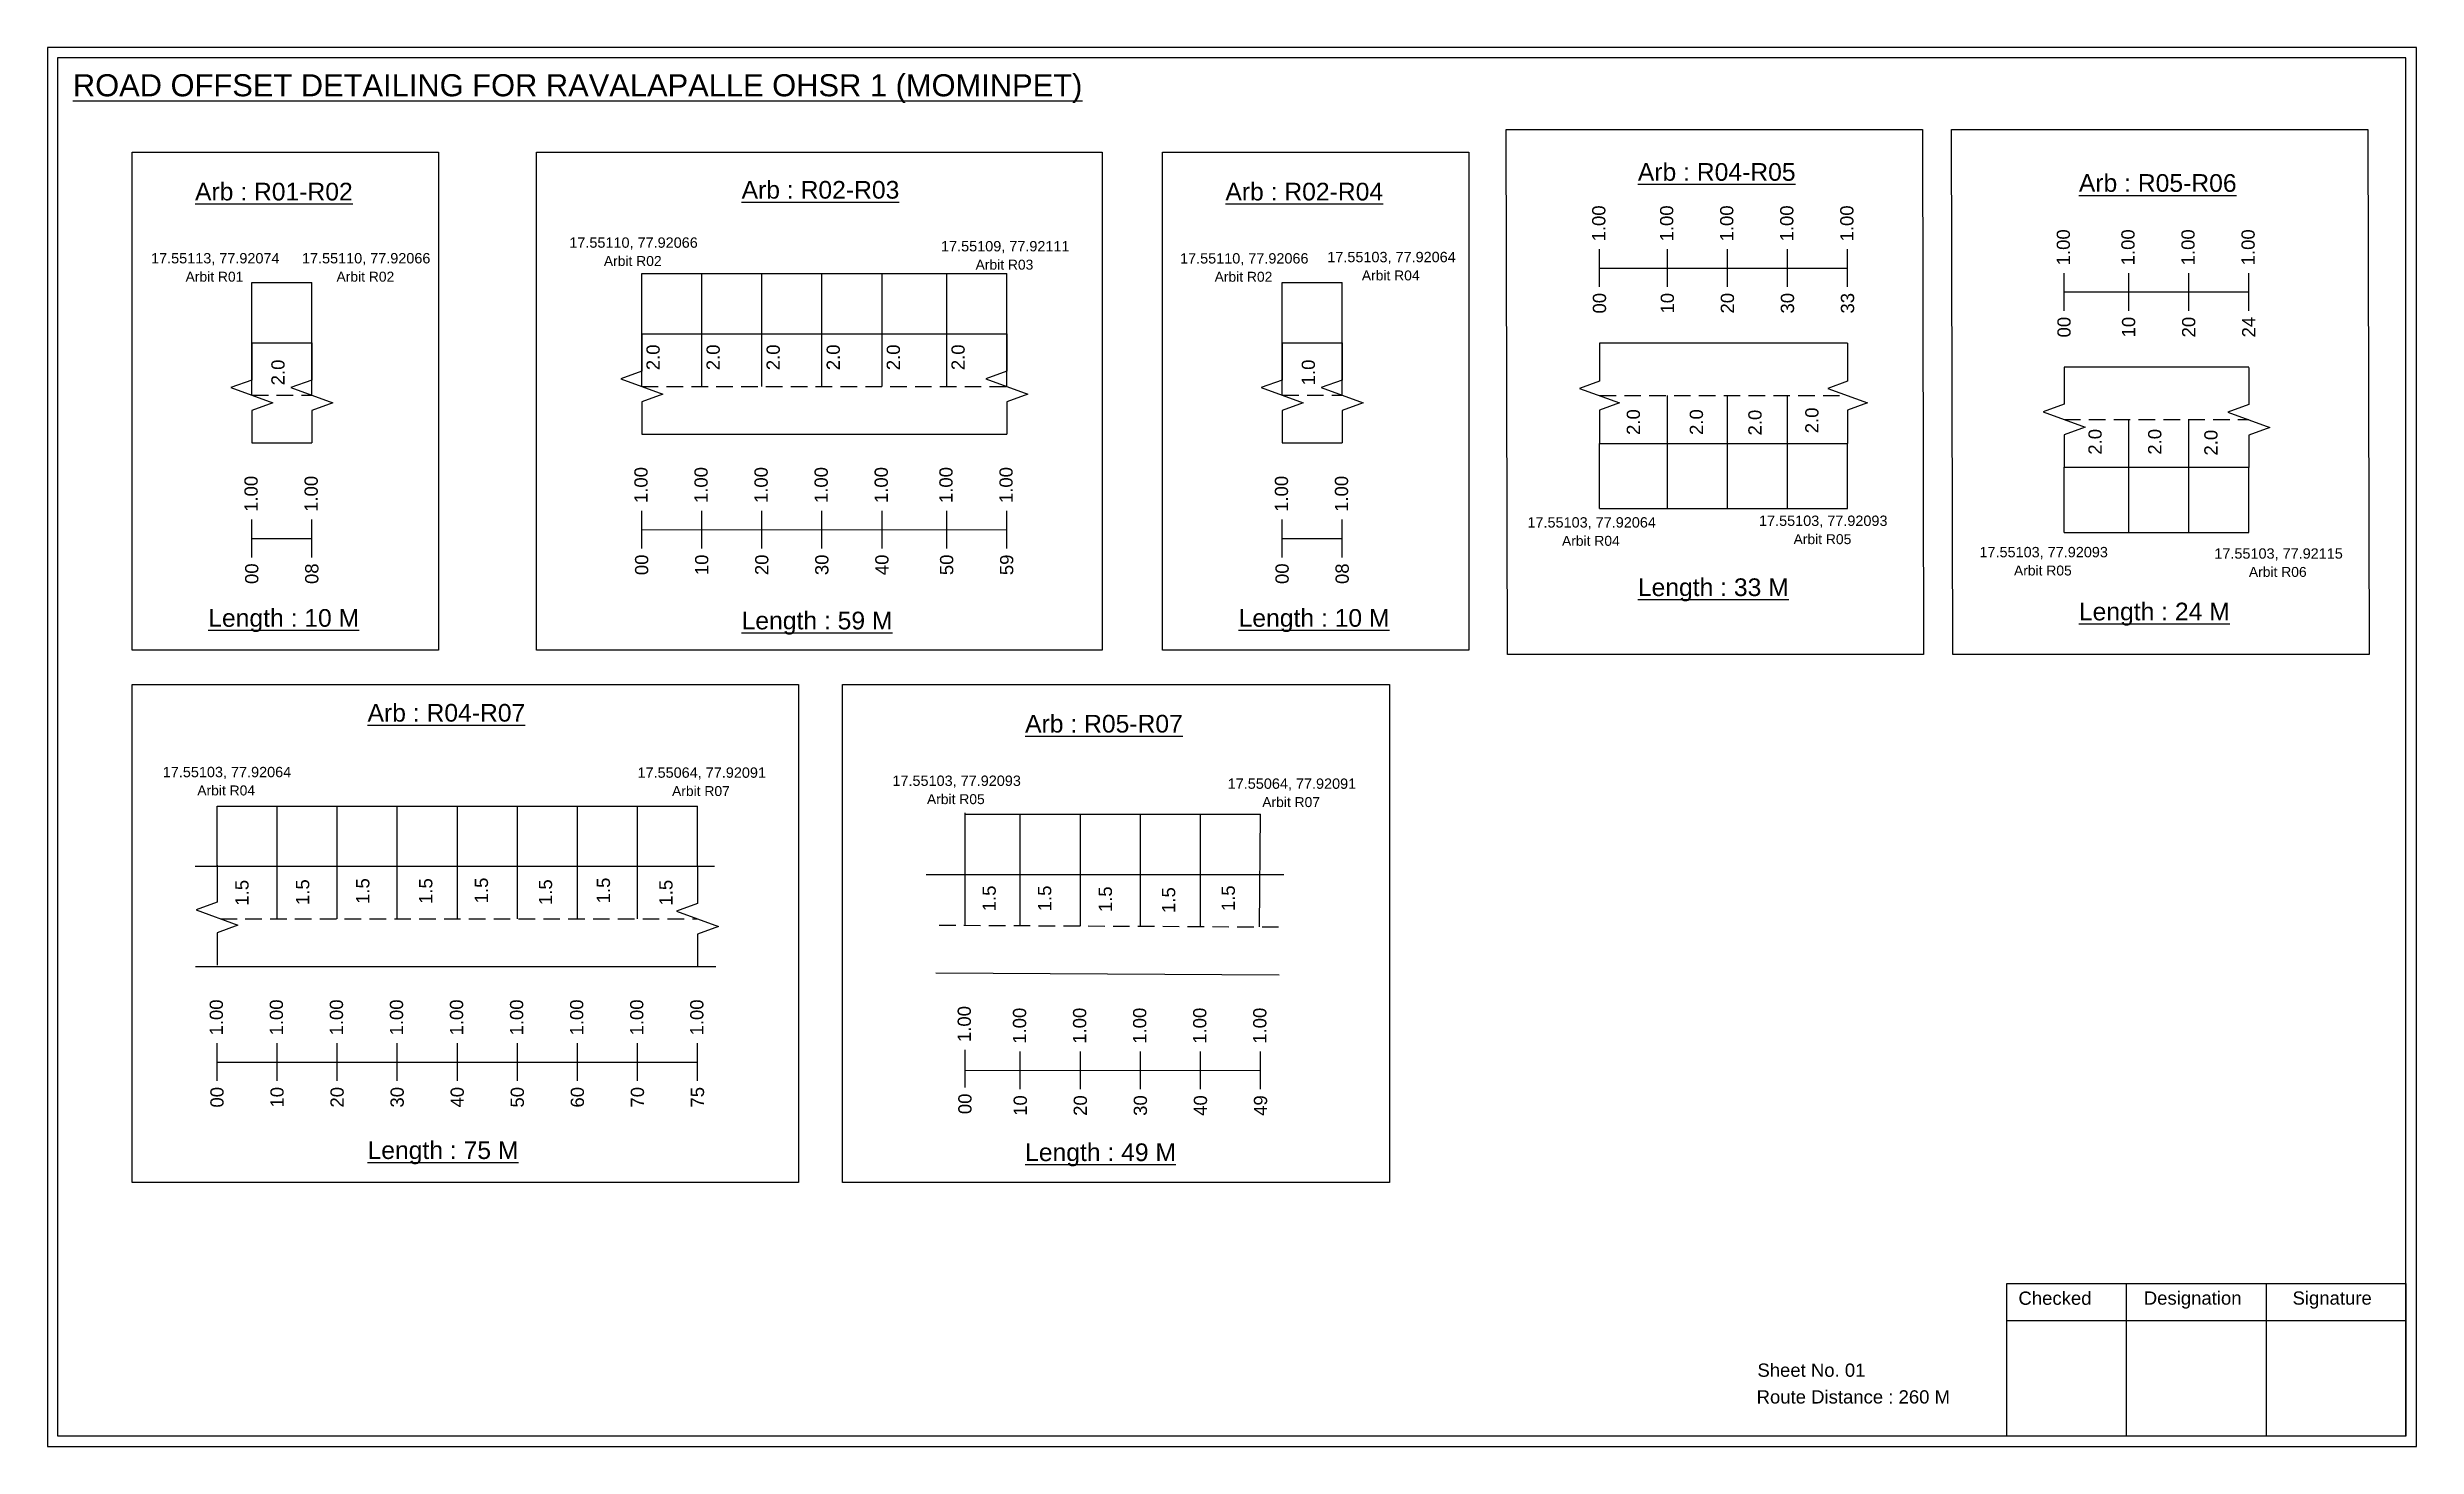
# Model space of a CAD drawing. Header units: inches. Extents: x 175 to 2194, y 41 to 598.
# Drawn here: x 175 to 712, y 41 to 358 of the extents above; entities that cross this region are included whole.
import ezdxf

# ---------------------------------------------------------------- set-up
doc = ezdxf.new("R2010")
doc.units = ezdxf.units.IN
doc.header["$MEASUREMENT"] = 0
doc.linetypes.add('DASHED2', pattern=[0.375, 0.25, -0.125])
doc.layers.add('PDF_Geometry', color=7, linetype='Continuous')
doc.layers.add('PDF_Text', color=5, linetype='Continuous')
doc.styles.add('PDF Arial', font='arial.ttf')
doc.styles.get("Standard").update_dxf_attribs({"font": 'arial.ttf'})

msp = doc.modelspace()

# ---------------------------------------------------------------- texts
at = {"color": 242, "true_color": 0xcd2027}
for s, height, p in [('%%UROAD OFFSET DETAILING FOR RAVALAPALLE OHSR 1 (MOMINPET)', 5, (181.18, 347.06)), ('%%UArb : R01-R02', 4, (208.83, 323.49)), ('%%UArb : R02-R03', 4, (332.6, 323.9)), ('%%UArb : R02-R04', 4, (442.14, 323.49)), ('%%UArb : R04-R05', 4, (535.54, 327.94)), ('%%UArb : R05-R06', 4, (635.4, 325.44)), ('%%ULength : 33 M', 4, (535.54, 233.94)), ('%%ULength : 10 M', 4, (211.83, 226.99)), ('%%ULength : 10 M', 4, (445.14, 226.99)), ('%%ULength : 24 M', 4, (635.4, 228.44)), ('%%ULength : 59 M', 4, (332.6, 226.4)), ('%%UArb : R04-R07', 4, (247.9, 205.52)), ('%%UArb : R05-R07', 4, (396.79, 203.05)), ('%%ULength : 75 M', 4, (247.9, 106.52)), ('%%ULength : 49 M', 4, (396.79, 106.05))]:
    msp.add_text(s, height=height, dxfattribs=at).set_placement(p)
at = {"color": 217, "true_color": 0x93278f}
for s, p in [('1.00', (528.19, 314.21)), ('1.00', (543.56, 314.21)), ('1.00', (557.16, 314.21)), ('1.00', (570.76, 314.21)), ('1.00', (584.36, 314.21)), ('1.00', (633.38, 308.8)), ('1.00', (648.01, 308.8)), ('1.00', (661.61, 308.8)), ('1.00', (675.21, 308.8)), ('00', (528.34, 297.89)), ('10', (543.71, 297.89)), ('20', (557.31, 297.89)), ('30', (570.91, 297.89)), ('33', (584.51, 297.89)), ('00', (633.53, 292.48)), ('10', (648.16, 292.48)), ('20', (661.76, 292.48)), ('24', (675.36, 292.48)), ('1.00', (311.31, 254.99)), ('1.00', (324.91, 254.99)), ('1.00', (338.51, 254.99)), ('1.00', (352.11, 254.99)), ('1.00', (365.71, 254.99)), ('1.00', (380.37, 254.99)), ('1.00', (393.97, 254.99)), ('1.00', (223.02, 252.99)), ('1.00', (236.62, 252.99)), ('1.00', (456.33, 252.99)), ('1.00', (469.93, 252.99)), ('00', (311.46, 238.67)), ('10', (325.06, 238.67)), ('20', (338.66, 238.67)), ('30', (352.26, 238.67)), ('40', (365.86, 238.67)), ('50', (380.52, 238.67)), ('59', (394.12, 238.67)), ('00', (223.17, 236.67)), ('08', (236.77, 236.67)), ('00', (456.48, 236.67)), ('08', (470.08, 236.67)), ('1.00', (215.15, 134.48)), ('1.00', (228.75, 134.48)), ('1.00', (242.35, 134.48)), ('1.00', (255.95, 134.48)), ('1.00', (269.55, 134.48)), ('1.00', (283.15, 134.48)), ('1.00', (296.75, 134.48)), ('1.00', (310.35, 134.48)), ('1.00', (323.95, 134.48)), ('1.00', (384.51, 132.99)), ('1.00', (397.03, 132.6)), ('1.00', (410.63, 132.6)), ('1.00', (424.23, 132.6)), ('1.00', (437.83, 132.6)), ('1.00', (451.43, 132.6)), ('00', (215.3, 118.16)), ('10', (228.9, 118.16)), ('20', (242.5, 118.16)), ('30', (256.1, 118.16)), ('40', (269.7, 118.16)), ('50', (283.3, 118.16)), ('60', (296.9, 118.16)), ('70', (310.5, 118.16)), ('75', (324.1, 118.16)), ('00', (384.66, 116.67)), ('10', (397.19, 116.28)), ('20', (410.79, 116.28)), ('30', (424.39, 116.28)), ('40', (437.99, 116.28)), ('49', (451.59, 116.28))]:
    msp.add_text(s, height=3, rotation=90, dxfattribs=at).set_placement(p)
at = {"color": 5}
for s, height, p in [('17.55113, 77.92074', 2.34, (198.88, 309.24)), ('17.55110, 77.92066', 2.34, (233.05, 309.24)), ('17.55110, 77.92066', 2.34, (293.59, 312.78)), ('17.55109, 77.92111', 2.34, (377.76, 311.96)), ('17.55110, 77.92066', 2.34, (431.88, 309.21)), ('17.55103, 77.92064', 2.34, (465.22, 309.51)), ('Arbit R01', 2.246, (206.7, 305.11)), ('Arbit R02', 2.246, (240.87, 305.11)), ('Arbit R02', 2.246, (301.41, 308.66)), ('Arbit R03', 2.246, (385.58, 307.83)), ('Arbit R02', 2.246, (439.7, 305.09)), ('Arbit R04', 2.246, (473.04, 305.39)), ('17.55103, 77.92093', 2.34, (562.98, 249.82)), ('17.55103, 77.92064', 2.34, (510.54, 249.45)), ('Arbit R04', 2.246, (518.36, 245.32)), ('Arbit R05', 2.246, (570.8, 245.7)), ('17.55103, 77.92093', 2.34, (612.89, 242.72)), ('17.55103, 77.92115', 2.34, (666.08, 242.4)), ('Arbit R05', 2.246, (620.71, 238.6)), ('Arbit R06', 2.246, (673.9, 238.28)), ('17.55103, 77.92064', 2.34, (201.53, 192.94)), ('17.55064, 77.92091', 2.34, (309.03, 192.81)), ('17.55103, 77.92093', 2.34, (366.75, 190.97)), ('Arbit R04', 2.246, (209.35, 188.82)), ('Arbit R07', 2.246, (316.85, 188.68)), ('Arbit R05', 2.246, (374.57, 186.85)), ('17.55064, 77.92091', 2.34, (442.67, 190.31)), ('Arbit R07', 2.246, (450.49, 186.18))]:
    msp.add_text(s, height=height, dxfattribs=at).set_placement(p)
for s, p in [('2.0', (314.05, 285.06)), ('2.0', (327.65, 285.06)), ('2.0', (341.25, 285.06)), ('2.0', (354.85, 285.06)), ('2.0', (368.45, 285.06)), ('2.0', (383.11, 285.07)), ('2.0', (229.11, 281.64)), ('1.0', (462.42, 281.64)), ('2.0', (536.02, 270.41)), ('2.0', (550.29, 270.41)), ('2.0', (563.55, 270.29)), ('2.0', (576.44, 270.79)), ('2.0', (640.56, 265.94)), ('2.0', (654.08, 265.94)), ('2.0', (666.8, 265.74)), ('1.5', (220.96, 163.87)), ('1.5', (234.7, 164)), ('1.5', (248.32, 164.25)), ('1.5', (262.58, 164.25)), ('1.5', (275.18, 164.38)), ('1.5', (289.69, 164)), ('1.5', (302.8, 164.38)), ('1.5', (316.96, 163.88)), ('1.5', (390.15, 162.59)), ('1.5', (402.72, 162.59)), ('1.5', (416.46, 162.4)), ('1.5', (430.78, 162.21)), ('1.5', (444.29, 162.62))]:
    msp.add_text(s, height=3, rotation=90).set_placement(p)
for s, p in [('Sheet No. 01', (562.61, 57.22)), ('Route Distance : 260 M', (562.43, 51.17))]:
    msp.add_text(s, height=3).set_placement(p)
at = {"layer": 'PDF_Text', "color": 7, "attachment_point": 7, "style": 'PDF Arial'}
for s, insert, char_height in [('Checked', (621.72, 73.47), 3.001), ('Designation', (650.1, 72.64), 3.0006), ('Signature', (683.78, 72.64), 3.001)]:
    msp.add_mtext(s, dxfattribs=dict(at, insert=insert, char_height=char_height))

# ---------------------------------------------------------------- linework, layer by layer
at = {"color": 217, "true_color": 0x93278f}
for p, q in [((526.86, 303.91), (526.86, 312.47)), ((542.23, 303.91), (542.23, 312.47)), ((555.83, 303.91), (555.83, 312.47)), ((569.43, 303.91), (569.43, 312.47)), ((583.03, 303.91), (583.03, 312.47)), ((526.86, 308.18), (583.03, 308.18)), ((632.05, 298.51), (632.05, 307.06)), ((646.68, 298.51), (646.68, 307.06)), ((660.28, 298.51), (660.28, 307.06)), ((673.88, 298.51), (673.88, 307.06)), ((632.05, 302.79), (673.88, 302.79)), ((309.99, 244.69), (309.99, 253.25)), ((323.59, 244.69), (323.59, 253.25)), ((337.19, 244.69), (337.19, 253.25)), ((350.79, 244.69), (350.79, 253.25)), ((364.39, 244.69), (364.39, 253.25)), ((379.04, 244.7), (379.04, 253.25)), ((392.64, 244.7), (392.64, 253.25)), ((221.69, 242.69), (221.69, 251.25)), ((221.69, 246.96), (235.29, 246.96)), ((235.29, 242.69), (235.29, 251.25)), ((309.99, 248.96), (392.64, 248.97)), ((455, 242.69), (455, 251.25)), ((455, 246.96), (468.6, 246.96)), ((468.6, 242.69), (468.6, 251.25)), ((213.83, 124.18), (213.83, 132.74)), ((227.43, 124.18), (227.43, 132.74)), ((241.03, 124.18), (241.03, 132.74)), ((254.63, 124.18), (254.63, 132.74)), ((268.23, 124.18), (268.23, 132.74)), ((281.83, 124.18), (281.83, 132.74)), ((295.43, 124.18), (295.43, 132.74)), ((309.03, 124.18), (309.03, 132.74)), ((322.63, 124.18), (322.63, 132.74)), ((383.19, 122.69), (383.19, 131.25)), ((395.71, 122.31), (395.71, 130.87)), ((409.31, 122.31), (409.31, 130.87)), ((422.91, 122.31), (422.91, 130.87)), ((436.51, 122.31), (436.51, 130.87)), ((450.11, 122.31), (450.11, 130.87)), ((213.83, 128.45), (322.63, 128.45)), ((383.19, 126.58), (450.11, 126.59))]:
    msp.add_line(p, q, dxfattribs=at)
at = {"color": 5}
for p, q in [((309.99, 306.93), (392.64, 306.93)), ((221.69, 304.93), (235.29, 304.93)), ((455, 304.93), (468.6, 304.93)), ((526.86, 253.77), (583.03, 253.77)), ((632.05, 248.36), (673.88, 248.36)), ((213.83, 186.42), (322.63, 186.42)), ((383.19, 184.54), (450.11, 184.54))]:
    msp.add_line(p, q, dxfattribs=at)
for p, q in [((309.99, 281.39), (309.99, 306.93)), ((323.59, 281.39), (323.59, 306.93)), ((337.19, 281.39), (337.19, 306.93)), ((350.79, 281.39), (350.79, 306.93)), ((364.39, 281.39), (364.39, 306.93)), ((379.04, 281.39), (379.04, 306.93)), ((392.64, 281.39), (392.64, 306.93)), ((221.69, 279.39), (221.69, 304.93)), ((235.29, 279.39), (235.29, 304.93)), ((455, 279.39), (455, 304.93)), ((468.6, 279.39), (468.6, 304.93)), ((221.69, 291.27), (235.29, 291.27)), ((309.99, 293.27), (392.64, 293.27)), ((455, 291.27), (468.6, 291.27)), ((583.03, 291.19), (526.86, 291.19)), ((673.88, 285.78), (632.05, 285.78)), ((542.23, 253.77), (542.23, 279.31)), ((555.83, 253.77), (555.83, 279.31)), ((569.43, 253.77), (569.43, 279.31)), ((646.68, 248.36), (646.68, 273.9)), ((660.28, 248.36), (660.28, 273.9)), ((221.69, 268.59), (235.29, 268.59)), ((309.99, 270.59), (392.64, 270.59)), ((455, 268.59), (468.6, 268.59)), ((526.86, 268.5), (583.03, 268.5)), ((526.86, 253.77), (526.86, 268.5)), ((583.03, 253.77), (583.03, 268.5)), ((632.05, 263.1), (657.61, 263.1)), ((632.05, 248.36), (632.05, 263.1)), ((657.61, 263.1), (673.88, 263.1)), ((673.88, 248.36), (673.88, 263.1)), ((213.83, 172.77), (213.83, 186.42)), ((227.43, 160.88), (227.43, 186.42)), ((241.03, 160.88), (241.03, 186.42)), ((254.63, 160.88), (254.63, 186.42)), ((268.23, 160.88), (268.23, 186.42)), ((281.83, 160.88), (281.83, 186.42)), ((295.43, 160.88), (295.43, 186.42)), ((309.03, 160.88), (309.03, 186.42)), ((322.63, 172.77), (322.63, 186.42)), ((383.19, 159.31), (383.19, 184.84)), ((395.71, 159.26), (395.71, 184.54)), ((409.31, 159.2), (409.31, 184.54)), ((422.91, 159.26), (422.91, 184.54)), ((436.51, 159.01), (436.51, 184.54)), ((449.88, 159.04), (450.11, 184.54)), ((208.83, 172.77), (326.45, 172.82)), ((455.36, 170.87), (374.4, 170.87)), ((208.97, 150.08), (326.76, 150.08)), ((376.61, 148.67), (454.34, 148.23))]:
    msp.add_line(p, q)
at = {"linetype": 'DASHED2', "ltscale": 15}
for p, q in [((221.69, 279.39), (235.29, 279.39)), ((309.99, 281.39), (392.64, 281.39)), ((455, 279.39), (468.6, 279.39)), ((526.86, 279.31), (583.03, 279.31)), ((632.05, 273.9), (673.88, 273.9)), ((214.59, 160.88), (322.63, 160.88)), ((377.33, 159.45), (455.61, 159.04))]:
    msp.add_line(p, q, dxfattribs=at)
for points in [[(505.71, 339.51), (599.96, 339.51), (600.24, 220.69), (506, 220.69)], [(606.59, 339.51), (700.83, 339.51), (701.11, 220.69), (606.87, 220.69)], [(194.6, 334.41), (263.97, 334.41), (263.97, 221.73), (194.6, 221.73)], [(286.12, 334.41), (414.22, 334.41), (414.22, 221.73), (286.12, 221.73)], [(427.91, 334.41), (497.28, 334.41), (497.28, 221.73), (427.91, 221.73)], [(194.6, 213.9), (345.45, 213.9), (345.45, 101.22), (194.6, 101.22)], [(355.48, 213.9), (479.29, 213.9), (479.29, 101.22), (355.48, 101.22)]]:
    msp.add_lwpolyline(points, close=True)
at = {"linetype": 'Continuous'}
for points in [[(221.69, 291.27), (221.69, 282.84), (216.95, 281.12), (226.44, 277.66), (221.69, 275.94), (221.69, 268.59)], [(235.29, 291.27), (235.29, 282.84), (230.55, 281.12), (240.04, 277.66), (235.29, 275.94), (235.29, 268.59)], [(309.99, 293.27), (309.99, 284.84), (305.24, 283.12), (314.73, 279.66), (309.99, 277.94), (309.99, 270.59)], [(392.64, 293.27), (392.64, 284.84), (387.9, 283.12), (397.38, 279.66), (392.64, 277.94), (392.64, 270.59)], [(455, 291.27), (455, 282.84), (450.26, 281.12), (459.74, 277.66), (455, 275.94), (455, 268.59)], [(468.6, 291.27), (468.6, 282.84), (463.86, 281.12), (473.34, 277.66), (468.6, 275.94), (468.6, 268.59)], [(526.86, 291.19), (526.86, 282.58), (522.36, 280.94), (531.36, 277.67), (526.86, 276.03), (526.86, 268.5)], [(583.03, 291.19), (583.03, 282.58), (578.53, 280.94), (587.53, 277.67), (583.03, 276.03), (583.03, 268.5)], [(583.03, 291.19), (583.03, 282.58), (578.53, 280.94), (587.53, 277.67), (583.03, 276.03), (583.03, 268.5)], [(632.05, 285.78), (632.05, 277.35), (627.31, 275.63), (636.79, 272.17), (632.05, 270.45), (632.05, 263.1)], [(673.88, 285.71), (673.88, 277.28), (669.14, 275.55), (678.62, 272.1), (673.88, 270.37), (673.88, 263.02)], [(213.81, 173.05), (213.81, 164.62), (209.06, 162.89), (218.55, 159.44), (213.81, 157.71), (213.81, 150.37)], [(322.63, 172.77), (322.63, 164.34), (317.88, 162.61), (327.37, 159.16), (322.63, 157.43), (322.63, 150.08)]]:
    msp.add_lwpolyline(points, dxfattribs=at)
at = {"layer": 'PDF_Geometry'}
for points in [[(175.4, 358.13), (175.4, 41.42), (711.88, 41.42), (711.88, 358.13)], [(177.73, 355.8), (177.73, 43.84), (709.46, 43.84), (709.46, 355.8)]]:
    msp.add_lwpolyline(points, close=True, dxfattribs=at)
at = {"layer": 'PDF_Geometry', "color": 242, "true_color": 0xcc1f26}
msp.add_lwpolyline([(709.46, 43.75), (619.11, 43.75), (619.11, 78.36), (709.46, 78.36)], close=True, dxfattribs=at)
for points in [[(646.1, 78.36), (646.1, 43.75)], [(677.82, 78.36), (677.82, 43.75)], [(619.11, 69.98), (709.46, 69.98)]]:
    msp.add_lwpolyline(points, dxfattribs=at)

msp.set_redraw_order([(e.dxf.handle, doc.entitydb.next_handle()) for e in msp.query("TEXT MTEXT ATTDEF DIMENSION ARC_DIMENSION")])  # texts and dimensions are drawn at this point

doc.saveas('drawing.dxf')
